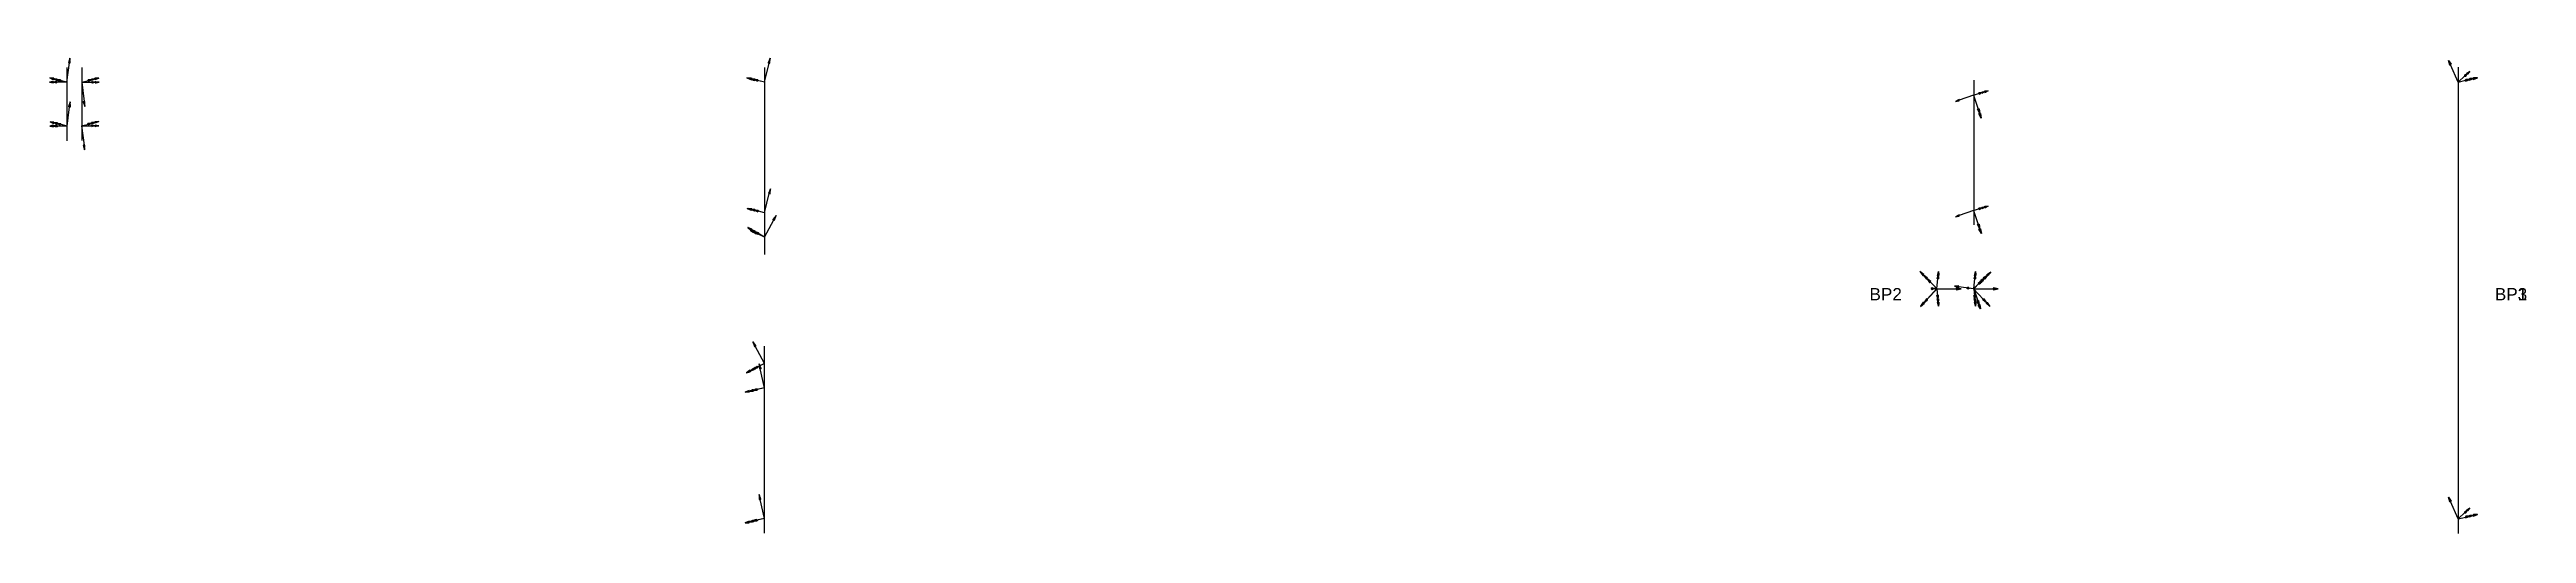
# Model space of a CAD drawing. Header units: millimetres. Extents: x -2504 to 13, y -95 to 104.
# Drawn here: x -997 to 13, y -95 to 102 of the extents above; entities that cross this region are included whole.
import ezdxf

# ---------------------------------------------------------------- set-up
doc = ezdxf.new("R2010")
doc.units = ezdxf.units.MM
for name, color, linetype in [('AutoDetect_16_6', 1, 'Continuous'), ('AutoDetect_17_7', 1, 'Continuous'), ('AutoDetect_22_1', 1, 'Continuous'), ('AutoDetect_23_0', 1, 'Continuous'), ('AutoDetect_26_2', 1, 'Continuous'), ('AutoDetect_27_4', 1, 'Continuous'), ('AutoDetect_6_3', 1, 'Continuous'), ('AutoDetect_7_5', 1, 'Continuous'), ('Rippe_ID_GUID_3A3276A3_DCF2_4339_8A0D_0F5217F1845D', 1, 'Continuous')]:
    doc.layers.add(name, color=color, linetype=linetype)
doc.styles.get("Standard").update_dxf_attribs({"font": 'arial.ttf'})

msp = doc.modelspace()

# ---------------------------------------------------------------- texts
at = {"layer": 'Rippe_ID_GUID_3A3276A3_DCF2_4339_8A0D_0F5217F1845D', "color": 5}
for s, p in [('BP2', (-255, 0)), ('BP3', (0, 0, -353.9)), ('BP1', (0, 0))]:
    msp.add_text(s, height=5, dxfattribs=at).set_placement(p)

# ---------------------------------------------------------------- blocks, each defined once
blk = doc.blocks.new('Kontrollpunkt')
at = {"color": 0}
for q in [(0, 6), (8, 0), (0, 0, 4)]:
    blk.add_line((0, 0), q, dxfattribs=at)
for points in [[(0.25, 8, -0.25), (-0.25, 8, -0.25), (-0.25, 8, 0.25), (0, 10, 0), (-0.25, 8, -0.25), (0.25, 8, 0.25), (0, 10, 0), (0.25, 8, -0.25), (0.25, 8, 0.25), (-0.25, 8, 0.25)], [(0.25, 6, -0.25), (-0.25, 6, -0.25), (-0.25, 6, 0.25), (0, 8, 0), (-0.25, 6, -0.25), (0.25, 6, 0.25), (0, 8, 0), (0.25, 6, -0.25), (0.25, 6, 0.25), (-0.25, 6, 0.25)], [(0.25, 0.25, 4), (-0.25, 0.25, 4), (-0.25, -0.25, 4), (0, 0, 6), (-0.25, 0.25, 4), (0.25, -0.25, 4), (0, 0, 6), (0.25, 0.25, 4), (0.25, -0.25, 4), (-0.25, -0.25, 4)], [(0.25, 0.25, 6), (-0.25, 0.25, 6), (-0.25, -0.25, 6), (0, 0, 8), (-0.25, 0.25, 6), (0.25, -0.25, 6), (0, 0, 8), (0.25, 0.25, 6), (0.25, -0.25, 6), (-0.25, -0.25, 6)], [(0.25, 0.25, 8), (-0.25, 0.25, 8), (-0.25, -0.25, 8), (0, 0, 10), (-0.25, 0.25, 8), (0.25, -0.25, 8), (0, 0, 10), (0.25, 0.25, 8), (0.25, -0.25, 8), (-0.25, -0.25, 8)], [(8, 0.25, -0.25), (8, 0.25, 0.25), (8, -0.25, 0.25), (10, 0, 0), (8, 0.25, 0.25), (8, -0.25, -0.25), (10, 0, 0), (8, 0.25, -0.25), (8, -0.25, -0.25), (8, -0.25, 0.25)]]:
    blk.add_polyline3d(points, dxfattribs=at)

# ---------------------------------------------------------------- linework, layer by layer
at = {"layer": 'AutoDetect_16_6', "color": 1}
msp.add_line((-990, 94.9, -434.4), (-990, 65, -434.4), dxfattribs=at)
at = {"layer": 'AutoDetect_17_7', "color": 1}
msp.add_line((-984, 94.9, -434.4), (-984, 65.1, -434.4), dxfattribs=at)
at = {"layer": 'AutoDetect_22_1', "color": 1}
msp.add_line((-227.5, 4.7, -208.4), (-227.5, 4.7, -259.8), dxfattribs=at)
at = {"layer": 'AutoDetect_23_0', "color": 1}
msp.add_line((-212.5, 4.7, -209.8), (-212.5, 4.7, -259.8), dxfattribs=at)
at = {"layer": 'AutoDetect_26_2', "color": 1}
msp.add_line((-15, 95, -243), (-15, -95, -243), dxfattribs=at)
at = {"layer": 'AutoDetect_27_4', "color": 1}
msp.add_line((-212.5, 89.7, -285.8), (-212.5, 30.7, -285.8), dxfattribs=at)
at = {"layer": 'AutoDetect_6_3', "color": 1}
msp.add_line((-705.6, -94.9, -435.4), (-705.6, -25.7, -435.4), dxfattribs=at)
at = {"layer": 'AutoDetect_6_3', "color": 1, "extrusion": (1, 0, 0)}
msp.add_arc((-25.7, -414.4, -705.6), 21, 270, 289.418, dxfattribs=at)
at = {"layer": 'AutoDetect_7_5', "color": 1}
msp.add_line((-705.6, 94.9, -435.4), (-705.6, 25.7, -435.4), dxfattribs=at)
at = {"layer": 'AutoDetect_7_5', "color": 1, "extrusion": (-1, 0, 0)}
msp.add_arc((-25.7, -414.4, 705.6), 21, 270, 289.418, dxfattribs=at)

# ---------------------------------------------------------------- block references
at = {"layer": 'AutoDetect_16_6', "color": 2, "extrusion": (-0.696364, 0.173648, 0.696364), "rotation": 189.8510761165838}
for p in [(153.3, -995.7, 402.3), (170.6, -992.6, 399.2)]:
    msp.add_blockref('Kontrollpunkt', p, dxfattribs=at)
at = {"layer": 'AutoDetect_17_7', "color": 2, "extrusion": (0.696364, 0.173648, 0.696364), "rotation": 170.1489238834162}
for p in [(324.3, 338.1, -972.3), (307.1, 341.1, -975.4)]:
    msp.add_blockref('Kontrollpunkt', p, dxfattribs=at)
at = {"layer": 'AutoDetect_22_1', "color": 1, "extrusion": (-0.696364, 0.696364, 0.173648), "rotation": 279.8510761165839}
for p in [(157.5, -239.6, 124.5), (157.5, -278.5, 117.6)]:
    msp.add_blockref('Kontrollpunkt', p, dxfattribs=at)
at = {"layer": 'AutoDetect_23_0', "color": 1, "extrusion": (0.556029, 0.556029, 0.61779), "rotation": 51.16178642595596}
msp.add_blockref('Kontrollpunkt', (153.6, -113.5, -276), dxfattribs=at)
at = {"layer": 'AutoDetect_23_0', "color": 1, "extrusion": (0.696364, 0.696364, 0.173648), "rotation": 77.24859307823723}
msp.add_blockref('Kontrollpunkt', (153.6, -187, -182.2), dxfattribs=at)
at = {"layer": 'AutoDetect_26_2', "color": 1, "extrusion": (0.787929, 0.173648, -0.590774), "rotation": 341.2011366644633}
for p in [(90.1, -193.4, 147.2), (-83.7, -216, 116.3)]:
    msp.add_blockref('Kontrollpunkt', p, dxfattribs=at)
at = {"layer": 'AutoDetect_27_4', "color": 1, "extrusion": (0.590774, 0.173648, 0.787929), "rotation": 92.36222991805019}
for p in [(140.2, -33.9, -336.2), (95.1, -23.5, -344.4)]:
    msp.add_blockref('Kontrollpunkt', p, dxfattribs=at)
at = {"layer": 'AutoDetect_6_3', "color": 1, "extrusion": (-0.736481, -0.390731, 0.5522), "rotation": 180}
msp.add_blockref('Kontrollpunkt', (-308, -713.8, 289.3), dxfattribs=at)
at = {"layer": 'AutoDetect_6_3', "color": 1, "extrusion": (-0.787929, -0.173648, 0.590774), "rotation": 180}
for p in [(-117, -762.9, 304.9), (-65, -769.7, 314.2)]:
    msp.add_blockref('Kontrollpunkt', p, dxfattribs=at)
at = {"layer": 'AutoDetect_7_5', "color": 1, "extrusion": (-0.714289, 0.173648, 0.677966), "rotation": 180}
msp.add_blockref('Kontrollpunkt', (80.3, -799.1, 224.3), dxfattribs=at)
at = {"layer": 'AutoDetect_7_5', "color": 1, "extrusion": (-0.705313, 0.173648, 0.687299), "rotation": 180}
msp.add_blockref('Kontrollpunkt', (134, -793, 204.6), dxfattribs=at)
at = {"layer": 'AutoDetect_7_5', "color": 1, "extrusion": (-0.677292, 0.390731, 0.623381), "rotation": 182.6349132138926}
msp.add_blockref('Kontrollpunkt', (330.3, -729.5, 216.5), dxfattribs=at)
at = {"layer": 'Rippe_ID_GUID_3A3276A3_DCF2_4339_8A0D_0F5217F1845D', "color": 2, "extrusion": (0.068895, -0.707107, 0.703743), "rotation": 352.1176045684749}
for p in [(-226, -129.2, -165.6), (-211, -131.3, -165.6)]:
    msp.add_blockref('Kontrollpunkt', p, dxfattribs=at)

msp.set_redraw_order([(e.dxf.handle, doc.entitydb.next_handle()) for e in msp.query("TEXT MTEXT ATTDEF DIMENSION ARC_DIMENSION")])  # texts and dimensions are drawn at this point

doc.saveas('drawing.dxf')
